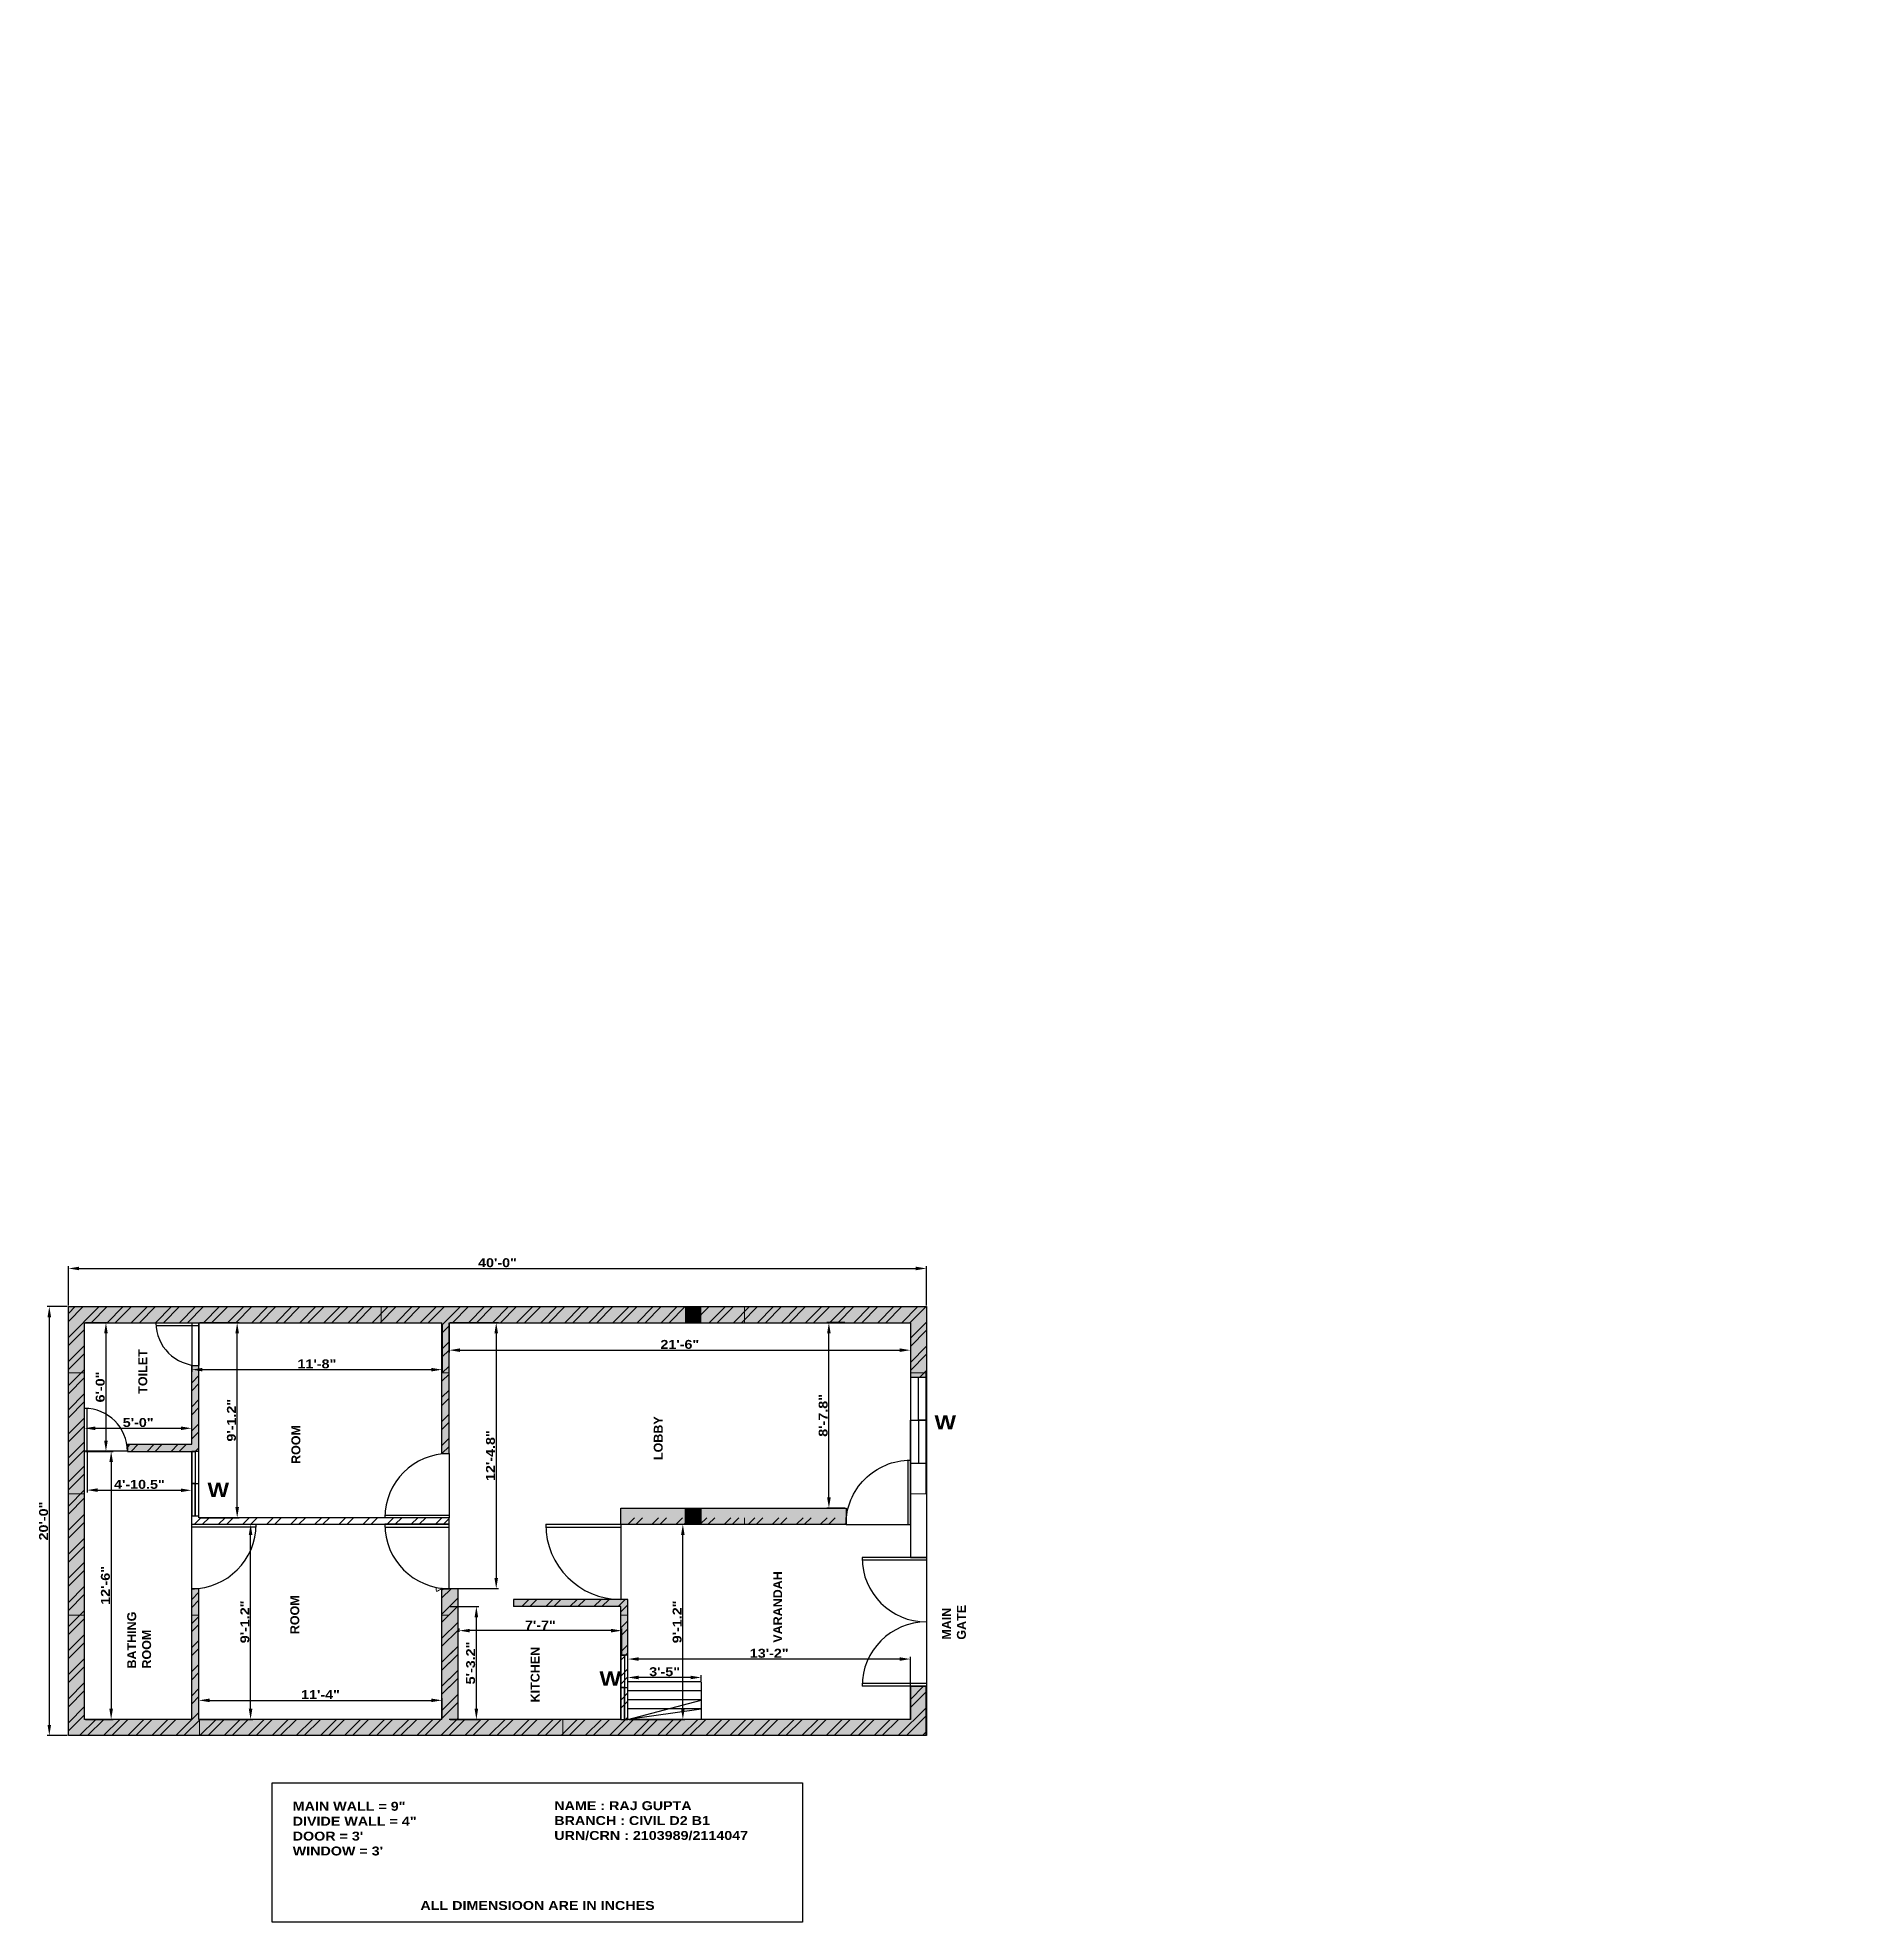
# Model space of a CAD drawing. Header units: feet. Extents: x 4 to 1014, y -90 to 964.
import ezdxf

# ---------------------------------------------------------------- set-up
doc = ezdxf.new("R2010")
doc.units = ezdxf.units.FT
doc.header["$PDMODE"] = 2
doc.layers.get('Defpoints').update_dxf_attribs({"lineweight": 35})
doc.layers.add('column and stairs', color=210, linetype='Continuous', lineweight=35)
doc.layers.add('HATCH', color=12, linetype='Continuous', lineweight=5)
for name, color, linetype in [('doors', 1, 'Continuous'), ('Text', 120, 'Continuous'), ('TEXT DIMEMSIONS', 113, 'Continuous'), ('WINDOWS', 80, 'Continuous')]:
    doc.layers.add(name, color=color, linetype=linetype)
doc.styles.get("Standard").update_dxf_attribs({"font": 'ariblk.ttf', "height": 5})
doc.dimstyles.new('Annotative', dxfattribs={"dimscale": 0, "dimtxt": 1, "dimasz": 6, "dimexe": 1.25, "dimexo": 0.625, "dimtad": 1, "dimtoh": 1, "dimdec": 1, "dimzin": 11, "dimlunit": 3, "dimtxsty": 'Standard', "dimcen": 2.475, "dimadec": 0, "dimazin": 0, "dimtfac": 1, "dimtdec": 1, "dimtmove": 0, "dimatfit": 3, "dimfxl": 1, "dimarcsym": 0})

# ---------------------------------------------------------------- blocks, each defined once
blk = doc.blocks.new('*U3')
for p, q in [((0, 0), (0, -6)), ((40, 0), (40, -6))]:
    blk.add_line(p, q)
blk.add_lwpolyline([(0, 0), (35, 20), (36, 18), (1, -2)], close=True)
blk.add_arc((0, 0), 40, 0, 30)
blk = doc.blocks.new('3 feet door')
at = {"layer": 'doors'}
for p, q in [((0, -36), (0, 0)), ((0, 0), (36, 0)), ((1.5, -1.5), (0, -1.5)), ((36, -1.5), (1.5, -1.5)), ((1.5, -36), (0, -36))]:
    blk.add_line(p, q, dxfattribs=at)
blk.add_arc((0, 0), 36, 270, 0, dxfattribs=at)
blk = doc.blocks.new('*D6')
at = {"layer": 'Defpoints', "color": 0, "ltscale": 2, "transparency": 16777216}
for p in [(21.5, 254.3), (10.8, 14.3), (21.5, 14.3)]:
    blk.add_point(p, dxfattribs=at)
at = {"layer": 'TEXT DIMEMSIONS', "color": 0, "lineweight": -2, "ltscale": 2, "transparency": 16777216}
for p, q in [((20.8, 254.3), (9.6, 254.3)), ((10.8, 248.3), (10.8, 20.3)), ((20.8, 14.3), (9.6, 14.3))]:
    blk.add_line(p, q, dxfattribs=at)
at = {"layer": 'TEXT DIMEMSIONS', "color": 0, "ltscale": 2, "transparency": 16777216}
for points in [[(9.8, 248.3), (11.8, 248.3), (10.8, 254.3)], [(9.8, 20.3), (11.8, 20.3), (10.8, 14.3)]]:
    blk.add_solid(points, dxfattribs=at)
at = {"layer": 'TEXT DIMEMSIONS', "color": 0, "ltscale": 2, "transparency": 16777216, "insert": (7.6, 134.3), "char_height": 5, "attachment_point": 5, "rotation": 90}
blk.add_mtext('20\'-0"', dxfattribs=at)
blk = doc.blocks.new('*D7')
at = {"layer": 'Defpoints', "color": 0, "ltscale": 2, "transparency": 16777216}
for p in [(501.5, 275.6), (21.5, 254.3), (501.5, 254.3)]:
    blk.add_point(p, dxfattribs=at)
at = {"layer": 'TEXT DIMEMSIONS', "color": 0, "lineweight": -2, "ltscale": 2, "transparency": 16777216}
for p, q in [((21.5, 254.9), (21.5, 276.9)), ((27.5, 275.6), (495.5, 275.6)), ((501.5, 254.9), (501.5, 276.9))]:
    blk.add_line(p, q, dxfattribs=at)
at = {"layer": 'TEXT DIMEMSIONS', "color": 0, "ltscale": 2, "transparency": 16777216}
for points in [[(27.5, 276.6), (27.5, 274.6), (21.5, 275.6)], [(495.5, 276.6), (495.5, 274.6), (501.5, 275.6)]]:
    blk.add_solid(points, dxfattribs=at)
at = {"layer": 'TEXT DIMEMSIONS', "color": 0, "ltscale": 2, "transparency": 16777216, "insert": (261.5, 278.8), "char_height": 5, "attachment_point": 5}
blk.add_mtext('40\'-0"', dxfattribs=at)
blk = doc.blocks.new('*D8')
at = {"layer": 'Defpoints', "color": 0, "ltscale": 2, "transparency": 16777216}
for p in [(234.5, 245.3), (492.5, 245.3), (492.5, 229.9)]:
    blk.add_point(p, dxfattribs=at)
at = {"layer": 'TEXT DIMEMSIONS', "color": 0, "lineweight": -2, "ltscale": 2, "transparency": 16777216}
for p, q in [((234.5, 244.6), (234.5, 228.6)), ((492.5, 244.6), (492.5, 228.6)), ((240.5, 229.9), (486.5, 229.9))]:
    blk.add_line(p, q, dxfattribs=at)
at = {"layer": 'TEXT DIMEMSIONS', "color": 0, "ltscale": 2, "transparency": 16777216}
for points in [[(240.5, 230.9), (240.5, 228.9), (234.5, 229.9)], [(486.5, 230.9), (486.5, 228.9), (492.5, 229.9)]]:
    blk.add_solid(points, dxfattribs=at)
at = {"layer": 'TEXT DIMEMSIONS', "color": 0, "ltscale": 2, "transparency": 16777216, "insert": (363.5, 233.1), "char_height": 5, "attachment_point": 5}
blk.add_mtext('21\'-6"', dxfattribs=at)
blk = doc.blocks.new('*D9')
at = {"layer": 'Defpoints', "color": 0, "ltscale": 2, "transparency": 16777216}
for p in [(90.5, 245.3), (230.5, 245.3), (230.5, 219)]:
    blk.add_point(p, dxfattribs=at)
at = {"layer": 'TEXT DIMEMSIONS', "color": 0, "lineweight": -2, "ltscale": 2, "transparency": 16777216}
for p, q in [((90.5, 244.6), (90.5, 217.7)), ((230.5, 244.6), (230.5, 217.7)), ((96.5, 219), (224.5, 219))]:
    blk.add_line(p, q, dxfattribs=at)
at = {"layer": 'TEXT DIMEMSIONS', "color": 0, "ltscale": 2, "transparency": 16777216}
for points in [[(96.5, 220), (96.5, 218), (90.5, 219)], [(224.5, 220), (224.5, 218), (230.5, 219)]]:
    blk.add_solid(points, dxfattribs=at)
at = {"layer": 'TEXT DIMEMSIONS', "color": 0, "ltscale": 2, "transparency": 16777216, "insert": (160.5, 222.2), "char_height": 5, "attachment_point": 5}
blk.add_mtext('11\'-8"', dxfattribs=at)
blk = doc.blocks.new('*D10')
at = {"layer": 'Defpoints', "color": 0, "ltscale": 2, "transparency": 16777216}
for p in [(94.5, 245.3), (115.9, 245.3), (94.5, 136.1)]:
    blk.add_point(p, dxfattribs=at)
at = {"layer": 'TEXT DIMEMSIONS', "color": 0, "lineweight": -2, "ltscale": 2, "transparency": 16777216}
for p, q in [((95.1, 245.3), (117.1, 245.3)), ((115.9, 142.1), (115.9, 239.3)), ((95.1, 136.1), (117.1, 136.1))]:
    blk.add_line(p, q, dxfattribs=at)
at = {"layer": 'TEXT DIMEMSIONS', "color": 0, "ltscale": 2, "transparency": 16777216}
for points in [[(114.9, 239.3), (116.9, 239.3), (115.9, 245.3)], [(114.9, 142.1), (116.9, 142.1), (115.9, 136.1)]]:
    blk.add_solid(points, dxfattribs=at)
at = {"layer": 'TEXT DIMEMSIONS', "color": 0, "ltscale": 2, "transparency": 16777216, "insert": (112.7, 190.7), "char_height": 5, "attachment_point": 5, "rotation": 90}
blk.add_mtext('9\'-1.2"', dxfattribs=at)
blk = doc.blocks.new('*D11')
at = {"layer": 'Defpoints', "color": 0, "ltscale": 2, "transparency": 16777216}
for p in [(90.5, 186.2), (30.5, 177.3), (90.5, 177.3)]:
    blk.add_point(p, dxfattribs=at)
at = {"layer": 'TEXT DIMEMSIONS', "color": 0, "lineweight": -2, "ltscale": 2, "transparency": 16777216}
for p, q in [((30.5, 177.9), (30.5, 187.5)), ((36.5, 186.2), (84.5, 186.2)), ((90.5, 177.9), (90.5, 187.5))]:
    blk.add_line(p, q, dxfattribs=at)
at = {"layer": 'TEXT DIMEMSIONS', "color": 0, "ltscale": 2, "transparency": 16777216}
for points in [[(36.5, 187.2), (36.5, 185.2), (30.5, 186.2)], [(84.5, 187.2), (84.5, 185.2), (90.5, 186.2)]]:
    blk.add_solid(points, dxfattribs=at)
at = {"layer": 'TEXT DIMEMSIONS', "color": 0, "ltscale": 2, "transparency": 16777216, "insert": (60.5, 189.4), "char_height": 5, "attachment_point": 5}
blk.add_mtext('5\'-0"', dxfattribs=at)
blk = doc.blocks.new('*D12')
at = {"layer": 'Defpoints', "color": 0, "transparency": 16777216}
for p in [(30.5, 245.3), (30.5, 173.3), (42.5, 173.3)]:
    blk.add_point(p, dxfattribs=at)
at = {"layer": 'TEXT DIMEMSIONS', "color": 0, "lineweight": -2, "transparency": 16777216}
for p, q in [((31.1, 245.3), (43.7, 245.3)), ((42.5, 239.3), (42.5, 179.3)), ((31.1, 173.3), (43.7, 173.3))]:
    blk.add_line(p, q, dxfattribs=at)
at = {"layer": 'TEXT DIMEMSIONS', "color": 0, "transparency": 16777216}
for points in [[(41.5, 239.3), (43.5, 239.3), (42.5, 245.3)], [(41.5, 179.3), (43.5, 179.3), (42.5, 173.3)]]:
    blk.add_solid(points, dxfattribs=at)
at = {"layer": 'TEXT DIMEMSIONS', "color": 0, "transparency": 16777216, "insert": (39.3, 209.3), "char_height": 5, "attachment_point": 5, "rotation": 90}
blk.add_mtext('6\'-0"', dxfattribs=at)
blk = doc.blocks.new('*D13')
at = {"layer": 'Defpoints', "color": 0, "ltscale": 2, "transparency": 16777216}
for p in [(30.5, 173.3), (30.5, 23.3), (45.4, 23.3)]:
    blk.add_point(p, dxfattribs=at)
at = {"layer": 'TEXT DIMEMSIONS', "color": 0, "lineweight": -2, "ltscale": 2, "transparency": 16777216}
for p, q in [((31.1, 173.3), (46.6, 173.3)), ((45.4, 167.3), (45.4, 29.3)), ((31.1, 23.3), (46.6, 23.3))]:
    blk.add_line(p, q, dxfattribs=at)
at = {"layer": 'TEXT DIMEMSIONS', "color": 0, "ltscale": 2, "transparency": 16777216}
for points in [[(44.4, 167.3), (46.4, 167.3), (45.4, 173.3)], [(44.4, 29.3), (46.4, 29.3), (45.4, 23.3)]]:
    blk.add_solid(points, dxfattribs=at)
at = {"layer": 'TEXT DIMEMSIONS', "color": 0, "ltscale": 2, "transparency": 16777216, "insert": (42.2, 98.3), "char_height": 5, "attachment_point": 5, "rotation": 90}
blk.add_mtext('12\'-6"', dxfattribs=at)
blk = doc.blocks.new('*D14')
at = {"layer": 'Defpoints', "color": 0, "ltscale": 2, "transparency": 16777216}
for p in [(32, 173.3), (90.5, 173.3), (90.4, 151.5)]:
    blk.add_point(p, dxfattribs=at)
at = {"layer": 'TEXT DIMEMSIONS', "color": 0, "lineweight": -2, "ltscale": 2, "transparency": 16777216}
for p, q in [((32, 172.7), (31.9, 150.3)), ((90.5, 172.6), (90.4, 150.3)), ((37.9, 151.6), (84.4, 151.5))]:
    blk.add_line(p, q, dxfattribs=at)
at = {"layer": 'TEXT DIMEMSIONS', "color": 0, "ltscale": 2, "transparency": 16777216}
for points in [[(37.9, 152.6), (37.9, 150.6), (31.9, 151.6)], [(84.4, 152.5), (84.4, 150.5), (90.4, 151.5)]]:
    blk.add_solid(points, dxfattribs=at)
at = {"layer": 'TEXT DIMEMSIONS', "color": 0, "ltscale": 2, "transparency": 16777216, "insert": (61.2, 154.8), "char_height": 5, "attachment_point": 5, "rotation": 359.9408}
blk.add_mtext('4\'-10.5"', dxfattribs=at)
blk = doc.blocks.new('*D15')
at = {"layer": 'Defpoints', "color": 0, "ltscale": 2, "transparency": 16777216}
for p in [(230.5, 34), (94.5, 23.3), (230.5, 23.3)]:
    blk.add_point(p, dxfattribs=at)
at = {"layer": 'TEXT DIMEMSIONS', "color": 0, "lineweight": -2, "ltscale": 2, "transparency": 16777216}
for p, q in [((94.5, 23.9), (94.5, 35.3)), ((100.5, 34), (224.5, 34)), ((230.5, 23.9), (230.5, 35.3))]:
    blk.add_line(p, q, dxfattribs=at)
at = {"layer": 'TEXT DIMEMSIONS', "color": 0, "ltscale": 2, "transparency": 16777216}
for points in [[(100.5, 35), (100.5, 33), (94.5, 34)], [(224.5, 35), (224.5, 33), (230.5, 34)]]:
    blk.add_solid(points, dxfattribs=at)
at = {"layer": 'TEXT DIMEMSIONS', "color": 0, "ltscale": 2, "transparency": 16777216, "insert": (162.5, 37.2), "char_height": 5, "attachment_point": 5}
blk.add_mtext('11\'-4"', dxfattribs=at)
blk = doc.blocks.new('*D17')
at = {"layer": 'Defpoints', "color": 0, "ltscale": 2, "transparency": 16777216}
for p in [(234.5, 86.5), (249.7, 86.5), (234.5, 23.3)]:
    blk.add_point(p, dxfattribs=at)
at = {"layer": 'TEXT DIMEMSIONS', "color": 0, "lineweight": -2, "ltscale": 2, "transparency": 16777216}
for p, q in [((235.1, 86.5), (251, 86.5)), ((249.7, 29.3), (249.7, 80.5)), ((235.1, 23.3), (251, 23.3))]:
    blk.add_line(p, q, dxfattribs=at)
at = {"layer": 'TEXT DIMEMSIONS', "color": 0, "ltscale": 2, "transparency": 16777216}
for points in [[(248.7, 80.5), (250.7, 80.5), (249.7, 86.5)], [(248.7, 29.3), (250.7, 29.3), (249.7, 23.3)]]:
    blk.add_solid(points, dxfattribs=at)
at = {"layer": 'TEXT DIMEMSIONS', "color": 0, "ltscale": 2, "transparency": 16777216, "insert": (246.5, 54.9), "char_height": 5, "attachment_point": 5, "rotation": 90}
blk.add_mtext('5\'-3.2"', dxfattribs=at)
blk = doc.blocks.new('*D18')
at = {"layer": 'Defpoints', "color": 0, "ltscale": 2, "transparency": 16777216}
for p in [(234.5, 245.3), (234.5, 96.5), (260.8, 96.5)]:
    blk.add_point(p, dxfattribs=at)
at = {"layer": 'TEXT DIMEMSIONS', "color": 0, "lineweight": -2, "ltscale": 2, "transparency": 16777216}
for p, q in [((235.1, 245.3), (262.1, 245.3)), ((260.8, 239.3), (260.8, 102.5)), ((235.1, 96.5), (262.1, 96.5))]:
    blk.add_line(p, q, dxfattribs=at)
at = {"layer": 'TEXT DIMEMSIONS', "color": 0, "ltscale": 2, "transparency": 16777216}
for points in [[(259.8, 239.3), (261.8, 239.3), (260.8, 245.3)], [(259.8, 102.5), (261.8, 102.5), (260.8, 96.5)]]:
    blk.add_solid(points, dxfattribs=at)
at = {"layer": 'TEXT DIMEMSIONS', "color": 0, "ltscale": 2, "transparency": 16777216, "insert": (257.6, 170.9), "char_height": 5, "attachment_point": 5, "rotation": 90}
blk.add_mtext('12\'-4.8"', dxfattribs=at)
blk = doc.blocks.new('*D19')
at = {"layer": 'Defpoints', "color": 0, "ltscale": 2, "transparency": 16777216}
for p in [(334.5, 132.5), (365.2, 132.5), (334.5, 23.3)]:
    blk.add_point(p, dxfattribs=at)
at = {"layer": 'TEXT DIMEMSIONS', "color": 0, "lineweight": -2, "ltscale": 2, "transparency": 16777216}
for p, q in [((335.1, 132.5), (366.4, 132.5)), ((365.2, 29.3), (365.2, 126.5)), ((335.1, 23.3), (366.4, 23.3))]:
    blk.add_line(p, q, dxfattribs=at)
at = {"layer": 'TEXT DIMEMSIONS', "color": 0, "ltscale": 2, "transparency": 16777216}
for points in [[(364.2, 126.5), (366.2, 126.5), (365.2, 132.5)], [(364.2, 29.3), (366.2, 29.3), (365.2, 23.3)]]:
    blk.add_solid(points, dxfattribs=at)
at = {"layer": 'TEXT DIMEMSIONS', "color": 0, "ltscale": 2, "transparency": 16777216, "insert": (362, 77.9), "char_height": 5, "attachment_point": 5, "rotation": 90}
blk.add_mtext('9\'-1.2"', dxfattribs=at)
blk = doc.blocks.new('*D21')
at = {"layer": 'Defpoints', "color": 0, "transparency": 16777216}
for p in [(94.5, 132.5), (123.4, 132.5), (94.5, 23.3)]:
    blk.add_point(p, dxfattribs=at)
at = {"layer": 'TEXT DIMEMSIONS', "color": 0, "lineweight": -2, "transparency": 16777216}
for p, q in [((95.1, 132.5), (124.7, 132.5)), ((123.4, 29.3), (123.4, 126.5)), ((95.1, 23.3), (124.7, 23.3))]:
    blk.add_line(p, q, dxfattribs=at)
at = {"layer": 'TEXT DIMEMSIONS', "color": 0, "transparency": 16777216}
for points in [[(122.4, 126.5), (124.4, 126.5), (123.4, 132.5)], [(122.4, 29.3), (124.4, 29.3), (123.4, 23.3)]]:
    blk.add_solid(points, dxfattribs=at)
at = {"layer": 'TEXT DIMEMSIONS', "color": 0, "transparency": 16777216, "insert": (120.2, 77.9), "char_height": 5, "attachment_point": 5, "rotation": 90}
blk.add_mtext('9\'-1.2"', dxfattribs=at)
blk = doc.blocks.new('*D25')
at = {"layer": 'Defpoints', "color": 0, "lineweight": -3, "transparency": 16777216}
for p in [(240, 73), (240, 71.7), (331, 59.1)]:
    blk.add_point(p, dxfattribs=at)
at = {"layer": 'TEXT DIMEMSIONS', "color": 0, "lineweight": -2, "transparency": 16777216}
for p, q in [((240, 72.3), (240, 74.2)), ((331, 59.7), (331, 74.2)), ((325, 73), (246, 73))]:
    blk.add_line(p, q, dxfattribs=at)
at = {"layer": 'TEXT DIMEMSIONS', "color": 0, "lineweight": -3, "transparency": 16777216}
for points in [[(246, 74), (246, 72), (240, 73)], [(325, 74), (325, 72), (331, 73)]]:
    blk.add_solid(points, dxfattribs=at)
at = {"layer": 'TEXT DIMEMSIONS', "color": 0, "lineweight": -3, "transparency": 16777216, "insert": (285.5, 76.1), "char_height": 5, "attachment_point": 5}
blk.add_mtext('7\'-7"', dxfattribs=at)
blk = doc.blocks.new('*D27')
at = {"layer": 'Defpoints', "color": 0, "lineweight": -3, "transparency": 16777216}
for p in [(446.9, 245.3), (456.5, 245.3), (456.5, 141.5)]:
    blk.add_point(p, dxfattribs=at)
at = {"layer": 'TEXT DIMEMSIONS', "color": 0, "lineweight": -2, "transparency": 16777216}
for p, q in [((455.8, 245.3), (445.7, 245.3)), ((446.9, 147.5), (446.9, 239.3)), ((455.8, 141.5), (445.7, 141.5))]:
    blk.add_line(p, q, dxfattribs=at)
at = {"layer": 'TEXT DIMEMSIONS', "color": 0, "lineweight": -3, "transparency": 16777216}
for points in [[(445.9, 239.3), (447.9, 239.3), (446.9, 245.3)], [(445.9, 147.5), (447.9, 147.5), (446.9, 141.5)]]:
    blk.add_solid(points, dxfattribs=at)
at = {"layer": 'TEXT DIMEMSIONS', "color": 0, "lineweight": -3, "transparency": 16777216, "insert": (443.7, 193.4), "char_height": 5, "attachment_point": 5, "rotation": 90}
blk.add_mtext('8\'-7.8"', dxfattribs=at)
blk = doc.blocks.new('*D29')
at = {"layer": 'Defpoints', "color": 0, "lineweight": -3, "transparency": 16777216}
for p in [(334.5, 46.8), (334.5, 44.3), (375.5, 44.3)]:
    blk.add_point(p, dxfattribs=at)
at = {"layer": 'TEXT DIMEMSIONS', "color": 0, "lineweight": -2, "transparency": 16777216}
for p, q in [((334.5, 44.9), (334.5, 48)), ((369.5, 46.8), (340.5, 46.8)), ((375.5, 44.9), (375.5, 48))]:
    blk.add_line(p, q, dxfattribs=at)
at = {"layer": 'TEXT DIMEMSIONS', "color": 0, "lineweight": -3, "transparency": 16777216}
for points in [[(340.5, 47.8), (340.5, 45.8), (334.5, 46.8)], [(369.5, 47.8), (369.5, 45.8), (375.5, 46.8)]]:
    blk.add_solid(points, dxfattribs=at)
at = {"layer": 'TEXT DIMEMSIONS', "color": 0, "lineweight": -3, "transparency": 16777216, "insert": (355, 50), "char_height": 5, "attachment_point": 5}
blk.add_mtext('3\'-5"', dxfattribs=at)
blk = doc.blocks.new('*D30')
at = {"layer": 'Defpoints', "color": 0, "lineweight": -3, "transparency": 16777216}
for p in [(334.5, 57.1), (334.5, 23.3), (492.5, 23.3)]:
    blk.add_point(p, dxfattribs=at)
at = {"layer": 'TEXT DIMEMSIONS', "color": 0, "lineweight": -2, "transparency": 16777216}
for p, q in [((334.5, 23.9), (334.5, 58.4)), ((486.5, 57.1), (340.5, 57.1)), ((492.5, 23.9), (492.5, 58.4))]:
    blk.add_line(p, q, dxfattribs=at)
at = {"layer": 'TEXT DIMEMSIONS', "color": 0, "lineweight": -3, "transparency": 16777216}
for points in [[(340.5, 58.1), (340.5, 56.1), (334.5, 57.1)], [(486.5, 58.1), (486.5, 56.1), (492.5, 57.1)]]:
    blk.add_solid(points, dxfattribs=at)
at = {"layer": 'TEXT DIMEMSIONS', "color": 0, "lineweight": -3, "transparency": 16777216, "insert": (413.5, 60.3), "char_height": 5, "attachment_point": 5}
blk.add_mtext('13\'-2"', dxfattribs=at)

msp = doc.modelspace()

# ---------------------------------------------------------------- hatches: boundary and pattern name
at = {"layer": 'column and stairs', "lineweight": -3, "true_color": 0xffffff}
h = msp.add_hatch(color=7, dxfattribs=at)
h.set_gradient(color1=(255, 0, 0), color2=(255, 255, 0), name='INVCYLINDER')
h.paths.add_polyline_path([(366.47, 254.27), (375.47, 254.27), (375.47, 245.27), (366.47, 245.27)])
h = msp.add_hatch(color=7, dxfattribs=at)
h.set_gradient(color1=(255, 0, 0), color2=(255, 255, 0), name='CYLINDER')
h.paths.add_polyline_path([(366.47, 141.47), (366.47, 132.47), (375.47, 132.47), (375.47, 141.47)])
at = {"layer": 'HATCH', "true_color": 0xf26722}
h = msp.add_hatch(color=30, dxfattribs=at)
h.dxf.hatch_style = 1
h.paths.add_polyline_path([(969.36, 945.58), (998.89, 945.58), (998.89, 964.13), (969.36, 964.13)], flags=24)
h.paths.add_polyline_path([(1013.78, 914.78), (1013.78, 944.32), (995.24, 944.32), (995.24, 914.78)], flags=8)
h.paths.add_polyline_path([(852.44, 943.06), (888.96, 943.06), (888.96, 961.61), (852.44, 961.61)], flags=24)
h.paths.add_polyline_path([(815.63, 914.78), (815.63, 944.32), (797.08, 944.32), (797.08, 914.78)], flags=8)
h.paths.add_polyline_path([(817.67, 808.86), (817.67, 845.39), (799.13, 845.39), (799.13, 808.86)], flags=8)
h.paths.add_polyline_path([(830.71, 856.67), (870.73, 856.67), (870.73, 875.22), (830.71, 875.22)], flags=8)
h.paths.add_polyline_path([(943.51, 873.91), (983.53, 873.91), (983.53, 892.45), (943.51, 892.45)], flags=8)
h.paths.add_polyline_path([(935.59, 806.86), (935.59, 843.39), (917.04, 843.39), (917.04, 806.86)], flags=8)
h.paths.add_polyline_path([(815.81, 692.79), (815.81, 722.33), (797.27, 722.33), (797.27, 692.79)], flags=8)
h.paths.add_polyline_path([(812.74, 728.3), (852.76, 728.3), (852.76, 746.85), (812.74, 746.85)], flags=8)
h.paths.add_polyline_path([(930.35, 559.86), (930.35, 596.39), (911.81, 596.39), (911.81, 559.86)], flags=8)
h.paths.add_polyline_path([(943.51, 511.66), (983.53, 511.66), (983.53, 530.21), (943.51, 530.21)], flags=8)
h.paths.add_polyline_path([(830.71, 503.97), (870.73, 503.97), (870.73, 522.51), (830.71, 522.51)], flags=8)
h.paths.add_polyline_path([(821.69, 557.86), (821.69, 594.39), (803.15, 594.39), (803.15, 557.86)], flags=8)
h.paths.add_polyline_path([(822.05, 564.42), (863.36, 564.42), (863.36, 574.73), (822.05, 574.73)], flags=8)
h.paths.add_polyline_path([(946.69, 583.27), (996.93, 583.27), (996.93, 593.57), (946.69, 593.57)], flags=8)
h.paths.add_polyline_path([(933.86, 697.4), (989.52, 697.4), (989.52, 707.7), (933.86, 707.7)], flags=8)
h.paths.add_polyline_path([(802.7, 691.71), (835.86, 691.71), (835.86, 702.01), (802.7, 702.01)], flags=8)
h.paths.add_polyline_path([(818.23, 824.62), (842.46, 824.62), (842.46, 834.93), (818.23, 834.93)], flags=8)
h.paths.add_polyline_path([(944.65, 834.79), (968.88, 834.79), (968.88, 845.09), (944.65, 845.09)], flags=8)
h.paths.add_polyline_path([(965.38, 925.17), (992.33, 925.17), (992.33, 935.48), (965.38, 935.48)], flags=8)
h.paths.add_polyline_path([(813.81, 924.06), (850.08, 924.06), (850.08, 934.36), (813.81, 934.36)], flags=8)
at = {"layer": 'HATCH', "true_color": 0x823008}
h = msp.add_hatch(dxfattribs=at)
h.set_pattern_fill('AR-BRSTD', color=36)
h.set_pattern_definition([(0, (501.14, 13.926), (0, 67.742), []), (90, (501.14, 13.93), (-101.6, 67.742), [67.742, -67.742])])
h.paths.add_polyline_path([(501.47, 254.27), (21.47, 254.27), (21.47, 14.27), (501.47, 14.27), (501.47, 41.87), (492.47, 41.87), (492.47, 23.27), (334.47, 23.27), (334.47, 90.47), (270.47, 90.47), (270.47, 86.47), (330.47, 86.47), (330.47, 23.27), (234.47, 23.27), (234.47, 96.47), (232.97, 96.47), (230.47, 96.47), (230.47, 23.27), (94.47, 23.27), (94.47, 96.47), (90.47, 96.47), (90.47, 23.27), (30.47, 23.27), (30.47, 173.27), (30.47, 197.34), (30.47, 245.27), (90.47, 245.27), (94.47, 245.27), (230.47, 245.27), (230.47, 172.07), (234.47, 172.07), (234.47, 245.27), (492.47, 245.27), (492.47, 136.07), (492.47, 113.87), (501.47, 113.87)])
h.paths.add_polyline_path([(456.47, 132.47), (456.47, 136.07), (330.47, 136.07), (330.47, 132.47)], flags=17)
at = {"layer": 'HATCH', "lineweight": -3, "true_color": 0xf8991e}
h = msp.add_hatch(dxfattribs=at)
h.set_pattern_fill('ANSI32', color=30)
h.paths.add_polyline_path([(501.47, 254.27), (21.47, 254.27), (21.47, 14.27), (501.47, 14.27), (501.47, 41.87), (492.47, 41.87), (492.47, 23.27), (334.47, 23.27), (334.47, 90.47), (270.47, 90.47), (270.47, 86.47), (330.47, 86.47), (330.47, 23.27), (234.47, 23.27), (230.47, 23.27), (94.47, 23.27), (94.47, 96.47), (90.47, 96.47), (90.47, 23.27), (30.47, 23.27), (30.47, 173.27), (30.47, 197.34), (30.47, 245.27), (90.47, 245.27), (94.47, 245.27), (230.47, 245.27), (230.47, 172.07), (234.47, 172.07), (234.47, 245.27), (492.47, 245.27), (492.47, 214.67), (501.47, 214.67)])
h.paths.add_polyline_path([(239.47, 96.47), (230.47, 96.47), (230.47, 59.27), (232.47, 59.27), (234.47, 59.27), (234.47, 23.27), (239.47, 23.27)], flags=17)
h.paths.add_polyline_path([(456.47, 136.07), (330.47, 136.07), (330.47, 132.47), (456.47, 132.47), (456.47, 133.84)], flags=17)
h.paths.add_polyline_path([(234.47, 136.07), (198.47, 136.07), (94.47, 136.07), (94.47, 137.22), (90.47, 137.22), (90.47, 132.47), (126.47, 132.47), (234.47, 132.47)], flags=17)
h.paths.add_polyline_path([(94.47, 221.27), (90.47, 221.27), (90.47, 177.27), (54.47, 177.27), (54.47, 173.27), (90.47, 173.27), (94.47, 173.22)], flags=17)
h = msp.add_hatch(dxfattribs=at)
h.set_pattern_fill('ANSI32', color=30)
h.paths.add_polyline_path([(501.47, 41.87), (492.47, 41.87), (492.47, 23.27), (334.47, 23.27), (330.47, 23.27), (239.47, 23.27), (239.47, 96.47), (230.47, 96.47), (230.47, 23.27), (94.47, 23.27), (94.47, 96.47), (90.47, 96.47), (90.47, 23.27), (30.47, 23.27), (30.47, 173.27), (30.47, 197.34), (30.47, 245.27), (90.47, 245.27), (94.47, 245.27), (230.47, 245.27), (230.47, 172.07), (234.47, 172.07), (234.47, 245.27), (492.47, 245.27), (492.47, 214.67), (501.47, 214.67), (501.47, 254.27), (21.47, 254.27), (21.47, 14.27), (501.47, 14.27)])
h = msp.add_hatch(dxfattribs=at)
h.set_pattern_fill('GOST_WOOD', color=30, style=0)
h.paths.add_polyline_path([(456.47, 132.47), (456.47, 133.84), (456.47, 141.47), (375.47, 141.47), (375.47, 132.47)], flags=17)
h.paths.add_polyline_path([(366.47, 132.47), (366.47, 141.47), (330.47, 141.47), (330.47, 132.47)], flags=17)
h.paths.add_polyline_path([(21.47, 254.27), (21.47, 14.27), (501.47, 14.27), (501.47, 41.87), (492.47, 41.87), (492.47, 23.27), (334.47, 23.27), (330.47, 23.27), (239.47, 23.27), (239.47, 96.47), (230.47, 96.47), (230.47, 23.27), (94.47, 23.27), (94.47, 96.47), (90.47, 96.47), (90.47, 23.27), (30.47, 23.27), (30.47, 173.27), (30.47, 197.34), (30.47, 245.27), (90.47, 245.27), (94.47, 245.27), (230.47, 245.27), (230.47, 172.07), (234.47, 172.07), (234.47, 245.27), (492.47, 245.27), (492.47, 214.67), (501.47, 214.67), (501.47, 254.27)])
h.paths.add_polyline_path([(94.47, 173.22), (94.47, 221.27), (90.47, 221.27), (90.47, 177.27), (54.47, 177.27), (54.47, 173.27), (90.47, 173.27)], flags=17)
h.paths.add_polyline_path([(270.47, 90.47), (270.47, 86.47), (330.47, 86.47), (330.47, 59.27), (332.47, 59.27), (334.47, 59.27), (334.47, 90.47)], flags=17)
h.paths.add_polyline_path([(356.74, 166.67), (356.74, 193.62), (346.44, 193.62), (346.44, 166.67)], flags=25)
h.paths.add_polyline_path([(287.86, 31.09), (287.86, 64.64), (277.56, 64.64), (277.56, 31.09)], flags=25)

# ---------------------------------------------------------------- linework, layer by layer
for p, q in [((21.47, 14.27), (21.47, 254.27)), ((21.47, 254.27), (501.47, 254.27)), ((501.47, 254.27), (501.47, 113.87)), ((30.47, 245.27), (90.47, 245.27)), ((30.47, 173.34), (30.47, 245.27)), ((90.47, 245.27), (230.47, 245.27)), ((90.47, 245.27), (230.47, 245.27)), ((94.47, 136.07), (94.47, 245.27)), ((230.47, 172.07), (230.47, 245.27)), ((234.47, 172.07), (234.47, 245.27)), ((234.47, 245.27), (492.47, 245.27)), ((492.47, 245.27), (492.47, 136.07)), ((90.47, 177.27), (90.47, 221.27)), ((90.47, 221.27), (94.47, 221.27)), ((30.47, 173.27), (30.47, 177.27)), ((30.47, 23.27), (30.47, 173.27)), ((54.47, 177.27), (90.47, 177.27)), ((54.47, 173.27), (90.47, 173.27)), ((90.47, 132.47), (90.47, 173.27)), ((230.47, 172.07), (234.47, 172.07)), ((330.47, 132.47), (330.47, 141.47)), ((330.47, 141.47), (456.47, 141.47)), ((366.47, 141.47), (375.47, 141.47)), ((456.47, 141.47), (456.47, 132.47)), ((492.47, 139.96), (492.47, 113.87)), ((90.47, 132.47), (234.47, 132.47)), ((230.47, 136.07), (94.47, 136.07)), ((234.47, 136.07), (230.47, 136.07)), ((234.47, 132.47), (234.47, 136.07)), ((330.47, 132.47), (330.47, 136.07)), ((330.47, 132.47), (456.47, 132.47)), ((90.47, 23.27), (90.47, 96.47)), ((94.47, 96.47), (90.47, 96.47)), ((94.47, 23.27), (94.47, 96.47)), ((230.47, 23.27), (230.47, 96.47)), ((230.47, 96.47), (234.47, 96.47)), ((239.47, 23.27), (239.47, 96.47)), ((334.47, 90.47), (270.47, 90.47)), ((270.47, 90.47), (270.47, 86.47)), ((330.47, 86.47), (270.47, 86.47)), ((330.47, 23.27), (330.47, 86.47)), ((330.47, 23.27), (330.47, 86.47)), ((334.47, 23.27), (334.47, 90.47)), ((492.47, 41.87), (492.47, 23.27)), ((501.47, 41.87), (501.47, 14.27)), ((90.47, 23.27), (30.47, 23.27)), ((230.47, 23.27), (94.47, 23.27)), ((330.47, 23.27), (234.47, 23.27)), ((492.47, 23.27), (334.47, 23.27)), ((501.47, 14.27), (21.47, 14.27))]:
    msp.add_line(p, q)
at = {"layer": 'column and stairs', "color": 7, "lineweight": -3, "true_color": 0xffffff}
for p, q in [((366.47, 141.47), (366.47, 132.47)), ((375.47, 132.47), (375.47, 141.47))]:
    msp.add_line(p, q, dxfattribs=at)
at = {"layer": 'column and stairs', "color": 18, "lineweight": -3, "true_color": 0x000000}
for p, q in [((375.47, 44.27), (334.47, 44.27)), ((375.47, 44.27), (375.47, 23.27)), ((375.47, 39.27), (334.47, 39.27)), ((375.47, 34.27), (334.47, 34.27)), ((375.47, 29.27), (334.47, 29.27))]:
    msp.add_line(p, q, dxfattribs=at)
at = {"layer": 'Defpoints'}
for p, q in [((54.47, 177.27), (54.47, 173.27)), ((492.47, 113.87), (501.47, 113.87)), ((501.47, 41.87), (492.47, 41.87))]:
    msp.add_line(p, q, dxfattribs=at)
at = {"layer": 'Defpoints', "lineweight": -3}
msp.add_line((239.47, 96.47), (230.47, 96.47), dxfattribs=at)
at = {"layer": 'doors'}
for p, q in [((70.47, 245.27), (94.47, 245.27)), ((70.47, 243.77), (94.47, 243.77)), ((94.47, 245.27), (94.47, 221.27)), ((30.47, 173.34), (30.47, 197.34)), ((30.47, 173.27), (30.47, 197.27)), ((31.97, 173.34), (31.97, 197.34)), ((54.47, 173.34), (30.47, 173.34)), ((232.97, 172.07), (234.47, 172.07)), ((234.47, 172.07), (234.47, 136.07)), ((198.47, 137.57), (232.97, 137.57)), ((232.97, 137.57), (234.47, 137.57)), ((90.47, 96.47), (90.47, 132.47)), ((90.47, 132.47), (126.47, 132.47)), ((91.97, 130.97), (90.47, 130.97)), ((126.47, 130.97), (91.97, 130.97)), ((234.47, 136.07), (198.47, 136.07)), ((234.47, 132.47), (198.47, 132.47)), ((198.47, 132.47), (198.47, 130.97)), ((198.47, 130.97), (232.97, 130.97)), ((234.47, 132.47), (232.97, 132.47)), ((234.47, 132.47), (232.97, 132.47)), ((232.97, 130.97), (234.47, 130.97)), ((234.47, 96.47), (234.47, 132.47)), ((288.47, 132.47), (330.47, 132.47)), ((288.47, 130.97), (330.47, 130.97)), ((330.47, 132.47), (330.47, 90.47)), ((501.47, 113.87), (465.47, 113.87)), ((501.47, 112.37), (465.47, 112.37)), ((501.47, 113.87), (501.47, 41.87)), ((90.47, 96.47), (91.97, 96.47)), ((91.97, 96.47), (90.47, 96.47)), ((232.97, 96.47), (234.47, 96.47)), ((501.47, 43.37), (465.47, 43.37)), ((501.47, 41.87), (465.47, 41.87))]:
    msp.add_line(p, q, dxfattribs=at)
for centre, radius, start, end in [((94.47, 245.27), 24, 180, 270), ((30.47, 173.34), 24, 0, 90), ((234.47, 136.07), 36, 90, 180), ((90.47, 132.47), 36, 270, 0), ((234.47, 132.47), 36, 180, 270), ((330.47, 132.47), 42, 180, 270), ((501.47, 113.87), 36, 180, 270), ((501.47, 41.87), 36, 90, 180)]:
    msp.add_arc(centre, radius, start, end, dxfattribs=at)
at = {"layer": 'TEXT DIMEMSIONS', "color": 7, "lineweight": -3, "true_color": 0xffffff}
msp.add_line((432.08, -12.17), (432.08, -90.17), dxfattribs=at)
msp.add_lwpolyline([(432.08, -90.17), (135.56, -90.17), (135.56, -12.17), (432.08, -12.17)], dxfattribs=at)
at = {"layer": 'WINDOWS', "color": 6}
for p, q in [((501.47, 214.67), (492.47, 214.67)), ((492.47, 214.67), (492.47, 166.67)), ((496.97, 190.67), (496.97, 214.67)), ((501.47, 166.67), (501.47, 214.67)), ((492.47, 166.67), (492.47, 190.67)), ((492.47, 190.67), (501.47, 190.67)), ((501.47, 190.67), (496.97, 190.67)), ((496.97, 190.67), (496.97, 166.67)), ((90.47, 173.22), (90.47, 137.22)), ((94.47, 173.22), (90.47, 173.22)), ((90.47, 173.22), (92.47, 173.22)), ((92.47, 173.22), (92.47, 137.22)), ((94.47, 137.22), (94.47, 173.22)), ((492.47, 166.67), (501.47, 166.67)), ((92.47, 155.22), (90.47, 155.22)), ((90.47, 155.22), (94.47, 155.22)), ((92.47, 137.22), (92.47, 155.22)), ((90.47, 137.22), (94.47, 137.22)), ((330.47, 59.27), (330.47, 23.27)), ((334.47, 59.27), (330.47, 59.27)), ((330.47, 59.27), (332.47, 59.27)), ((332.47, 59.27), (332.47, 23.27)), ((334.47, 23.27), (334.47, 59.27)), ((332.47, 41.27), (330.47, 41.27)), ((330.47, 41.27), (334.47, 41.27)), ((332.47, 23.27), (332.47, 41.27)), ((330.47, 23.27), (334.47, 23.27))]:
    msp.add_line(p, q, dxfattribs=at)
at = {"layer": 'WINDOWS', "color": 18, "lineweight": -3, "true_color": 0x000000}
for p, q in [((334.47, 23.27), (375.47, 34.01)), ((375.47, 29.13), (334.47, 23.27))]:
    msp.add_line(p, q, dxfattribs=at)

# ---------------------------------------------------------------- block references
at = {"layer": 'HATCH', "xscale": -1, "rotation": 270}
msp.add_blockref('3 feet door', (492.47, 132.34), dxfattribs=at)
at = {"layer": 'HATCH', "xscale": 0.08333333333333333, "yscale": 0.08333333333333333, "zscale": 0.08333333333333333, "rotation": 180}
msp.add_blockref('*U3', (230.47, 96.47), dxfattribs=at)

# ---------------------------------------------------------------- texts
at = {"layer": 'Text', "char_height": 5, "attachment_point": 1, "rotation": 90}
for s, width, heights, insert in [('{\\fArial|b1|i0|c0|p34;TOILET}', 5, [20.26], (60.58, 205.54)), ('{\\fArial|b1|i0|c0|p34;LOBBY}', 32.5584, [58.88], (348.93, 168.45)), ('{\\fArial|b1|i0|c0|p34;ROOM}', 46.7673, [69.98], (146.23, 166.26)), ('{\\fArial|b1|i0|c0|p34;VARANDAH}', 32.5584, [0], (415.75, 66.25)), ('{\\fArial|b1|i0|c0|p34;ROOM}', 32.5584, [27.74], (145.6, 71.04)), ('{\\fArial|b1|i0|c0|p34;MAIN GATE}', 32.5584, [58.88], (510.18, 67.95)), ('{\\fArial|b1|i0|c0|p34;BATHING ROOM}', 32.5584, [0], (54.39, 51.8)), ('{\\fArial|b1|i0|c0|p34;KITCHEN}', 32.5584, [0], (280.04, 32.87))]:
    msp.add_mtext_dynamic_manual_height_columns(s, width=width, gutter_width=5, heights=heights, dxfattribs=dict(at, insert=insert))
at = {"layer": 'Text', "color": 6, "char_height": 8, "attachment_point": 1}
for insert in [(505.97, 193.53), (318.59, 50.14)]:
    msp.add_mtext_dynamic_manual_height_columns('W', width=3.4463, gutter_width=40, heights=[0], dxfattribs=dict(at, insert=insert))
at = {"layer": 'Text', "color": 6, "ltscale": 0.5, "insert": (99.29, 155.78), "char_height": 8, "attachment_point": 1}
msp.add_mtext_dynamic_manual_height_columns('W', width=3.4463, gutter_width=40, heights=[0], dxfattribs=at)
at = {"layer": 'Text', "color": 3, "ltscale": 5, "insert": (293.28, -22.41), "char_height": 5, "attachment_point": 1}
msp.add_mtext_dynamic_manual_height_columns('NAME : RAJ GUPTA\\PBRANCH : CIVIL D2 B1\\PURN/CRN : 2103989/2114047', width=447.4592, gutter_width=25, heights=[0], dxfattribs=at)
at = {"layer": 'TEXT DIMEMSIONS', "color": 7, "lineweight": -3, "true_color": 0xffffff, "char_height": 5, "attachment_point": 1}
for s, width, insert in [('MAIN WALL = 9"\\PDIVIDE WALL = 4"\\PDOOR = 3\'\\PWINDOW = 3\'\\P   ', 475.2793, (146.96, -22.77)), ('  ALL DIMENSIOON ARE IN INCHES', 186.6111, (213.96, -78.24))]:
    msp.add_mtext_dynamic_manual_height_columns(s, width=width, gutter_width=25, heights=[0], dxfattribs=dict(at, insert=insert))

# ---------------------------------------------------------------- dimensions: what is measured, and where the dimension line sits
at = {"layer": 'TEXT DIMEMSIONS', "ltscale": 2}
for base, p1, p2, picture, middle in [((501.47, 275.64), (21.47, 254.27), (501.47, 254.27), '*D7', (261.47, 278.85)), ((230.47, 218.99), (90.47, 245.27), (230.47, 245.27), '*D9', (160.47, 222.2)), ((492.47, 229.89), (234.47, 245.27), (492.47, 245.27), '*D8', (363.47, 233.1)), ((90.47, 186.23), (30.47, 177.27), (90.47, 177.27), '*D11', (60.47, 189.44)), ((230.47, 34.02), (94.47, 23.27), (230.47, 23.27), '*D15', (162.47, 37.19))]:
    dim = msp.add_linear_dim(base=base, p1=p1, p2=p2, dimstyle='Annotative', dxfattribs=at)
    dim.commit()
    dim.dimension.update_dxf_attribs({"geometry": picture, "text_midpoint": middle})
for base, p1, p2, picture, middle in [((10.8, 14.27), (21.47, 254.27), (21.47, 14.27), '*D6', (7.59, 134.27)), ((115.87, 245.27), (94.47, 136.07), (94.47, 245.27), '*D10', (112.66, 190.67)), ((260.81, 96.47), (234.47, 245.27), (234.47, 96.47), '*D18', (257.6, 170.87)), ((45.37, 23.27), (30.47, 173.27), (30.47, 23.27), '*D13', (42.16, 98.27)), ((249.75, 86.47), (234.47, 23.27), (234.47, 86.47), '*D17', (246.54, 54.87))]:
    dim = msp.add_linear_dim(base=base, p1=p1, p2=p2, angle=90, dimstyle='Annotative', dxfattribs=at)
    dim.commit()
    dim.dimension.update_dxf_attribs({"geometry": picture, "text_midpoint": middle})
at = {"layer": 'TEXT DIMEMSIONS'}
for base, p1, p2, picture, middle in [((42.47, 173.27), (30.47, 245.27), (30.47, 173.27), '*D12', (39.26, 209.27)), ((123.44, 132.47), (94.47, 23.27), (94.47, 132.47), '*D21', (120.23, 77.87))]:
    dim = msp.add_linear_dim(base=base, p1=p1, p2=p2, angle=90, dimstyle='Annotative', dxfattribs=at)
    dim.commit()
    dim.dimension.update_dxf_attribs({"geometry": picture, "text_midpoint": middle})
at = {"layer": 'TEXT DIMEMSIONS', "lineweight": -3}
dim = msp.add_linear_dim(base=(446.9, 245.27), p1=(456.47, 141.47), p2=(456.47, 245.27), angle=90, dimstyle='Annotative', dxfattribs=at)
dim.commit()
dim.dimension.update_dxf_attribs({"geometry": '*D27', "text_midpoint": (443.69, 193.37)})
at = {"layer": 'TEXT DIMEMSIONS', "ltscale": 2}
for p1, p2, distance, picture, middle in [((31.97, 173.34), (90.47, 173.27), -21.76, '*D14', (61.2, 154.76)), ((334.47, 23.27), (334.47, 132.47), -30.73, '*D19', (361.98, 77.87))]:
    dim = msp.add_aligned_dim(p1=p1, p2=p2, distance=distance, dimstyle='Annotative', dxfattribs=at)
    dim.commit()
    dim.dimension.update_dxf_attribs({"geometry": picture, "text_midpoint": middle})
at = {"layer": 'TEXT DIMEMSIONS', "lineweight": -3}
for base, p1, p2, picture, middle in [((239.96, 72.96), (330.96, 59.09), (239.96, 71.71), '*D25', (285.46, 76.08)), ((334.47, 57.12), (492.47, 23.27), (334.47, 23.27), '*D30', (413.47, 60.33)), ((334.47, 46.77), (375.47, 44.27), (334.47, 44.27), '*D29', (354.97, 49.99))]:
    dim = msp.add_linear_dim(base=base, p1=p1, p2=p2, dimstyle='Annotative', dxfattribs=at)
    dim.commit()
    dim.dimension.update_dxf_attribs({"geometry": picture, "text_midpoint": middle})

doc.saveas('drawing.dxf')
